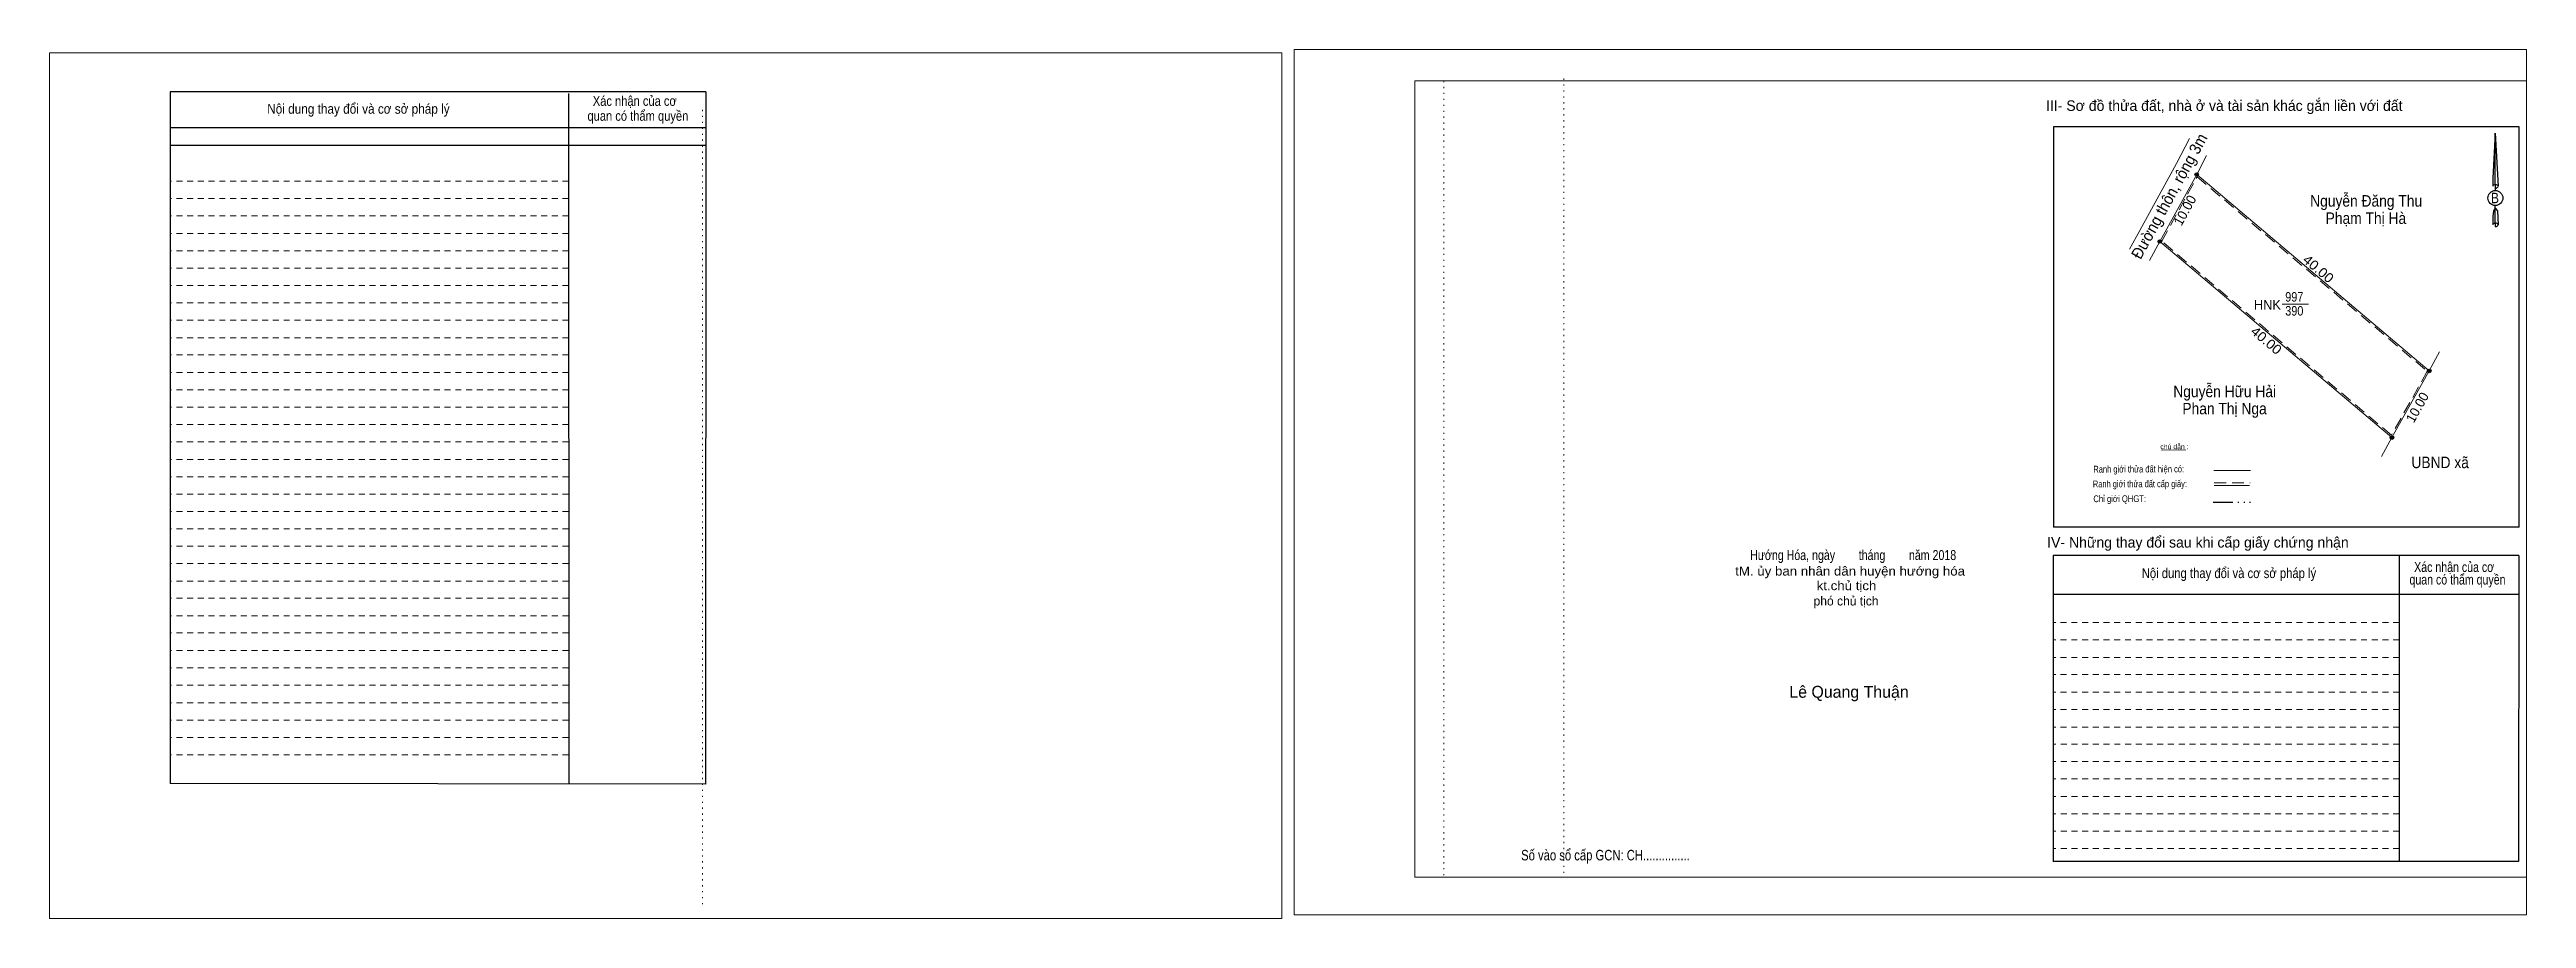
# Model space of a CAD drawing. Header units: metres. Extents: x 547566 to 548307, y 1837652 to 1837972.
# Drawn here: x 547982.4 to 548306.6, y 1837843.1 to 1837956.7 of the extents above; entities that cross this region are included whole.
import ezdxf
from ezdxf.enums import TextEntityAlignment as Align

# ---------------------------------------------------------------- set-up
doc = ezdxf.new("R2010")
doc.units = ezdxf.units.M
doc.header["$LTSCALE"] = 0.52
for name, pattern in [('DASH_DOUBLE_DOT', [9.2, 5, -1.2, 0.3, -1.2, 0.3, -1.2]), ('DOTTED', [1.5, 0.3, -1.2]), ('MEDIUM_DASHED', [4.5, 3, -1.5]), ('SHORT_DASHED', [2.7, 1.5, -1.2])]:
    doc.linetypes.add(name, pattern=pattern)
for name, color, linetype, lineweight in [('1', 7, 'Continuous', 13), ('10', 7, 'Continuous', 13), ('11', 7, 'Continuous', 25), ('18', 7, 'Continuous', 25), ('27', 7, 'Continuous', 13), ('28', 7, 'SHORT_DASHED', 13), ('3', 7, 'Continuous', 13), ('5', 7, 'DASH_DOUBLE_DOT', 25), ('55', 7, 'Continuous', 13), ('63', 7, 'Continuous', 13), ('7', 7, 'Continuous', 13)]:
    doc.layers.add(name, color=color, linetype=linetype, lineweight=lineweight)
doc.layers.add('36', color=7, linetype='Continuous')

msp = doc.modelspace()

# ---------------------------------------------------------------- texts
at = {"layer": '1'}
msp.add_text('HNK', height=1.25, dxfattribs=at).set_placement((548272.655, 1837922.68), align=Align.CENTER)
at = {"layer": '1', "width": 0.85}
for s, p in [('390', (548276.18, 1837921.89)), ('997', (548276.175, 1837923.71))]:
    msp.add_text(s, height=1.25, dxfattribs=at).set_placement(p, align=Align.CENTER)
at = {"layer": '10', "width": 0.95}
msp.add_text('Đường thôn, rộng 3m', height=1.5, rotation=61.179, dxfattribs=at).set_placement((548256.06, 1837929.13))
at = {"layer": '18'}
for s, height, width, p in [('B', 1.358, 0.85, (548302.445, 1837936.59)), ('Hướng Hóa, ngày        tháng        năm 2018', 1.3, 0.8, (548218.445, 1837889.92)), ('tM. ủy ban nhân dân huyện hướng hóa', 1.179, 1.1, (548218.045, 1837887.89)), ('kt.chủ tịch', 1.179, 1.1, (548217.575, 1837885.98)), ('Số vào sổ cấp GCN: CH...............', 1.375, 0.8, (548186.03, 1837850.64))]:
    msp.add_text(s, height=height, dxfattribs=dict(at, width=width)).set_placement(p, align=Align.CENTER)
for s, height, p in [('phó chủ tịch', 1.179, (548217.515, 1837883.98)), ('Lê Quang Thuận', 1.556, (548217.9, 1837871.91))]:
    msp.add_text(s, height=height, dxfattribs=at).set_placement(p, align=Align.CENTER)
at = {"layer": '28'}
for s, height, width, p in [('Nội dung thay đổi và cơ sở pháp lý', 1.281, 0.9, (548022.825, 1837948.29)), ('Nội dung thay đổi và cơ sở pháp lý', 1.281, 0.9, (548022.825, 1837948.29)), (' quan có thẩm quyền', 1.281, 0.85, (548059.195, 1837947.37)), (' quan có thẩm quyền', 1.281, 0.85, (548059.195, 1837947.37)), ('Xác nhận của cơ', 1.281, 0.85, (548058.99, 1837949.32)), ('Xác nhận của cơ', 1.281, 0.85, (548058.99, 1837949.32)), ('Nội dung thay đổi và cơ sở pháp lý', 1.297, 0.85, (548267.625, 1837887.56)), (' quan có thẩm quyền', 1.297, 0.8, (548297.34, 1837886.72)), ('Xác nhận của cơ', 1.297, 0.8, (548297.095, 1837888.36))]:
    msp.add_text(s, height=height, dxfattribs=dict(at, width=width)).set_placement(p, align=Align.CENTER)
for s, p in [('III- Sơ đồ thửa đất, nhà ở và tài sản khác gắn liền với đất', (548267.01, 1837948.66)), ('IV- Những thay đổi sau khi cấp giấy chứng nhận', (548263.565, 1837891.55))]:
    msp.add_text(s, height=1.375, dxfattribs=at).set_placement(p, align=Align.CENTER)
at = {"layer": '36', "width": 0.9}
for s, p in [('Nguyễn Đăng Thu', (548285.58, 1837936.14)), ('Phạm Thị Hà', (548285.55, 1837933.88)), ('Nguyễn Hữu Hải', (548267.065, 1837911.22)), ('Phan Thị Nga', (548267.05, 1837908.98)), ('UBND xã', (548295.265, 1837901.94))]:
    msp.add_text(s, height=1.5, dxfattribs=at).set_placement(p, align=Align.CENTER)
at = {"layer": '55'}
for s, height, width, p in [('Ranh giới thửa đất cấp giấy:', 0.8836, 0.8, (548255.969, 1837899.4443)), ('Ranh giới thửa đất hiện có:', 0.8875, 0.8, (548255.814, 1837901.3738)), ('Chỉ giới QHGT:', 0.8836, 0.85, (548253.334, 1837897.4982))]:
    msp.add_text(s, height=height, rotation=0.135, dxfattribs=dict(at, width=width)).set_placement(p, align=Align.CENTER)
at = {"layer": '63'}
for rotation, p in [(61.179, (548262.412, 1837935.3537)), (60.717, (548292.8295, 1837909.5793))]:
    msp.add_text('10.00', height=1.25, rotation=rotation, dxfattribs=at).set_placement(p, align=Align.CENTER)
at = {"layer": '63', "width": 1.1}
for rotation, p in [(319.837, (548278.9219, 1837927.5277)), (319.816, (548272.1117, 1837918.1667))]:
    msp.add_text('40.00', height=1.25, rotation=rotation, dxfattribs=at).set_placement(p, align=Align.CENTER)
at = {"layer": '7'}
msp.add_text('chú dẫn :', height=0.6534, rotation=359.974, dxfattribs=at).set_placement((548260.4949, 1837904.4191), align=Align.CENTER)

# ---------------------------------------------------------------- hatches: boundary and pattern name
at = {"layer": '11'}
for points in [[(548263.6351, 1837940.34, 1), (548263.1649, 1837940.34, 1)], [(548263.6351, 1837940.34, 1), (548263.1649, 1837940.34, 1)], [(548258.8151, 1837931.58, 1), (548258.3449, 1837931.58, 1)], [(548294.0751, 1837914.65, 1), (548293.6049, 1837914.65, 1)], [(548289.1851, 1837905.93, 1), (548288.7149, 1837905.93, 1)]]:
    msp.add_hatch(color=256, dxfattribs=at).paths.add_polyline_path(points)

# ---------------------------------------------------------------- linework, layer by layer
at = {"layer": '1'}
msp.add_lwpolyline([(548263.4, 1837940.34), (548293.84, 1837914.65), (548288.95, 1837905.93), (548258.58, 1837931.58)], close=True, dxfattribs=at)
at = {"layer": '10'}
msp.add_line((548254.61, 1837930.58), (548255.95, 1837933.02), dxfattribs=at)
msp.add_lwpolyline([(548255.95, 1837933.02), (548260.77, 1837941.79), (548262.48, 1837945.07)], dxfattribs=at)
at = {"layer": '10', "linetype": 'MEDIUM_DASHED'}
msp.add_lwpolyline([(548263.46, 1837940.03), (548293.58, 1837914.6), (548288.89, 1837906.24), (548258.83, 1837931.63)], close=True, dxfattribs=at)
at = {"layer": '11'}
for centre in [(548263.4, 1837940.34), (548263.4, 1837940.34), (548258.58, 1837931.58), (548293.84, 1837914.65), (548288.95, 1837905.93)]:
    msp.add_circle(centre, 0.2351, dxfattribs=at)
at = {"layer": '18'}
for p, q in [((548302.48, 1837945.76), (548302.85, 1837938.82)), ((548302.48, 1837945.76), (548302.85, 1837938.82)), ((548302.48, 1837945.76), (548302.85, 1837938.82)), ((548302.18, 1837939.88), (548302.14, 1837938.83)), ((548302.48, 1837939.02), (548302.48, 1837938.77)), ((548302.48, 1837938.77), (548302.48, 1837938.58)), ((548302.48, 1837938.58), (548302.48, 1837938.3)), ((548302.48, 1837938.58), (548302.48, 1837938.3)), ((548302.48, 1837938.58), (548302.48, 1837938.3)), ((548302.85, 1837938.82), (548302.85, 1837938.83)), ((548302.48, 1837935.96), (548302.48, 1837936.26)), ((548302.48, 1837935.96), (548302.48, 1837936.26)), ((548302.48, 1837935.96), (548302.48, 1837936.26)), ((548302.48, 1837935.96), (548302.75, 1837935.58)), ((548302.48, 1837935.96), (548302.75, 1837935.58)), ((548302.48, 1837935.96), (548302.75, 1837935.58)), ((548302.75, 1837935.58), (548302.85, 1837933.76)), ((548302.75, 1837935.58), (548302.85, 1837933.76)), ((548302.75, 1837935.58), (548302.85, 1837933.76)), ((548302.48, 1837933.99), (548302.48, 1837933.73)), ((548302.48, 1837933.73), (548302.48, 1837933.52)), ((548302.85, 1837933.76), (548302.85, 1837933.77))]:
    msp.add_line(p, q, dxfattribs=at)
for points in [[(548302.48, 1837939.02), (548302.48, 1837945.76), (548302.18, 1837939.88)], [(548302.48, 1837933.99), (548302.48, 1837935.96), (548302.25, 1837935.58), (548302.18, 1837934.84), (548302.14, 1837933.77)]]:
    msp.add_lwpolyline(points, dxfattribs=at)
for centre, start_param, end_param in [((548302.4958, 1837938.7895), 1.57079633, 3.07445202), ((548302.4958, 1837938.7895), 0.06714063, 1.57079633), ((548302.4958, 1837938.7895), 4.71238898, 6.28318531), ((548302.4958, 1837933.7433), 2.49106941, 3.07427841), ((548302.4958, 1837933.7433), 1.57079633, 2.49106941), ((548302.4958, 1837933.7433), 0.06714063, 1.57079633), ((548302.4958, 1837933.7433), 4.71238898, 6.28318531)]:
    msp.add_ellipse(centre, major_axis=(0.3564, 0), ratio=0.655448, start_param=start_param, end_param=end_param, dxfattribs=at)
msp.add_ellipse((548302.4954, 1837937.266), major_axis=(0, 0.9887), ratio=0.983453, dxfattribs=at)
at = {"layer": '27'}
for p, q in [((548263.4, 1837940.34), (548264.7, 1837942.84)), ((548258.58, 1837931.58), (548257.22, 1837929.11)), ((548293.84, 1837914.65), (548295.19, 1837917.13)), ((548288.95, 1837905.93), (548287.57, 1837903.47))]:
    msp.add_line(p, q, dxfattribs=at)
at = {"layer": '28', "linetype": 'Continuous', "lineweight": 25}
for p, q in [((548068.31, 1837951.16), (547998.17, 1837951.16)), ((548050.33, 1837950.92), (548050.36, 1837860.65)), ((548068.31, 1837951.16), (548068.25, 1837860.59)), ((548068.31, 1837946.43), (547998.26, 1837946.43)), ((548068.31, 1837946.43), (547998.26, 1837946.43)), ((548068.31, 1837944.15), (547998.26, 1837944.15)), ((548305.61, 1837894.21), (548244.68, 1837894.21)), ((548289.88, 1837890.5), (548289.91, 1837850.51)), ((548305.55, 1837890.5), (548305.53, 1837850.51)), ((548305.53, 1837885.43), (548244.64, 1837885.43)), ((548068.25, 1837860.59), (547998.17, 1837860.69)), ((548305.53, 1837850.51), (548244.64, 1837850.51))]:
    msp.add_line(p, q, dxfattribs=at)
at = {"layer": '28'}
for p, q in [((548050.33, 1837939.48), (547998.17, 1837939.48)), ((548050.33, 1837937.19), (547998.17, 1837937.19)), ((548050.33, 1837934.94), (547998.17, 1837934.94)), ((548050.33, 1837932.63), (547998.17, 1837932.63)), ((548050.33, 1837930.37), (547998.17, 1837930.37)), ((548050.33, 1837928.09), (547998.17, 1837928.09)), ((548050.33, 1837925.82), (547998.17, 1837925.82)), ((548050.33, 1837923.55), (547998.17, 1837923.55)), ((548050.33, 1837921.28), (547998.17, 1837921.28)), ((548050.33, 1837919), (547998.17, 1837919)), ((548050.33, 1837916.74), (547998.17, 1837916.74)), ((548050.33, 1837914.45), (547998.17, 1837914.45)), ((548050.33, 1837912.2), (547998.17, 1837912.2)), ((548050.33, 1837909.93), (547998.17, 1837909.93)), ((548050.33, 1837907.64), (547998.17, 1837907.64)), ((548050.33, 1837905.39), (547998.17, 1837905.39)), ((548050.33, 1837903.09), (547998.17, 1837903.09)), ((548050.33, 1837900.82), (547998.17, 1837900.82)), ((548050.33, 1837898.54), (547998.17, 1837898.54)), ((548050.33, 1837896.27), (547998.17, 1837896.27)), ((548050.33, 1837893.99), (547998.17, 1837893.99)), ((548050.33, 1837891.72), (547998.17, 1837891.72)), ((548050.33, 1837889.45), (547998.17, 1837889.45)), ((548050.33, 1837887.17), (547998.17, 1837887.17)), ((548050.33, 1837884.92), (547998.17, 1837884.92)), ((548050.33, 1837882.62), (547998.17, 1837882.62)), ((548050.33, 1837880.38), (547998.17, 1837880.38)), ((548289.9, 1837881.75), (548244.64, 1837881.75)), ((548050.33, 1837878.08), (547998.17, 1837878.08)), ((548289.9, 1837879.47), (548244.64, 1837879.47)), ((548289.9, 1837877.19), (548244.64, 1837877.19)), ((548050.33, 1837875.82), (547998.17, 1837875.82)), ((548289.9, 1837874.93), (548244.64, 1837874.93)), ((548050.33, 1837873.54), (547998.17, 1837873.54)), ((548050.33, 1837871.25), (547998.17, 1837871.25)), ((548289.9, 1837872.65), (548244.64, 1837872.65)), ((548050.33, 1837868.99), (547998.17, 1837868.99)), ((548289.9, 1837870.37), (548244.64, 1837870.37)), ((548289.9, 1837868.08), (548244.64, 1837868.08)), ((548050.33, 1837866.71), (547998.17, 1837866.71)), ((548050.33, 1837864.43), (547998.17, 1837864.43)), ((548289.91, 1837865.82), (548244.64, 1837865.82)), ((548289.91, 1837863.56), (548244.64, 1837863.56)), ((548289.91, 1837861.29), (548244.64, 1837861.29)), ((548289.91, 1837859.01), (548244.64, 1837859.01)), ((548289.91, 1837856.73), (548244.64, 1837856.73)), ((548289.91, 1837854.47), (548244.64, 1837854.47)), ((548289.91, 1837852.2), (548244.64, 1837852.2))]:
    msp.add_line(p, q, dxfattribs=at)
at = {"layer": '28', "linetype": 'Continuous', "lineweight": 25}
for points in [[(548068.31, 1837951.16), (547998.17, 1837951.16), (547998.17, 1837860.69)], [(548305.61, 1837894.21), (548305.61, 1837946.57), (548244.68, 1837946.57), (548244.68, 1837894.21)], [(548305.55, 1837890.5), (548244.64, 1837890.5), (548244.64, 1837850.51)]]:
    msp.add_lwpolyline(points, dxfattribs=at)
at = {"layer": '3'}
for p, q in [((548161.09, 1837952.59), (548306.56, 1837952.59)), ((548161.09, 1837848.46), (548161.09, 1837952.59)), ((548306.56, 1837952.59), (548306.56, 1837847.59)), ((548161.09, 1837848.46), (548306.56, 1837848.46))]:
    msp.add_line(p, q, dxfattribs=at)
at = {"layer": '3', "linetype": 'DOTTED'}
for p, q in [((548164.86, 1837952.59), (548164.86, 1837848.46)), ((548180.56, 1837952.9), (548180.56, 1837848.76)), ((548067.85, 1837948.8), (548067.85, 1837844.68))]:
    msp.add_line(p, q, dxfattribs=at)
at = {"layer": '3'}
for points in [[(547982.4, 1837843.05), (548143.68, 1837843.05), (548143.68, 1837956.25), (547982.4, 1837956.25)], [(547982.4, 1837956.25), (548143.68, 1837956.25), (548143.68, 1837843.05), (547982.4, 1837843.05)], [(547982.4, 1837843.05), (548143.68, 1837843.05), (548143.68, 1837956.25), (547982.4, 1837956.25)], [(548145.28, 1837843.52), (548306.56, 1837843.52), (548306.56, 1837956.68), (548145.28, 1837956.68)]]:
    msp.add_lwpolyline(points, close=True, dxfattribs=at)
msp.add_lwpolyline([(548166.98, 1837952.59), (548306.56, 1837952.59), (548306.56, 1837848.46), (548166.98, 1837848.46)], dxfattribs=at)
at = {"layer": '5'}
msp.add_line((548265.55, 1837897.48), (548270.46, 1837897.48), dxfattribs=at)
at = {"layer": '55'}
for p, q in [((548265.66, 1837901.61), (548270.46, 1837901.61)), ((548265.7, 1837899.68), (548270.3, 1837899.68)), ((548265.7, 1837899.68), (548270.3, 1837899.68))]:
    msp.add_line(p, q, dxfattribs=at)
at = {"layer": '55', "linetype": 'MEDIUM_DASHED'}
msp.add_line((548265.69, 1837900.01), (548270.4, 1837900.01), dxfattribs=at)
at = {"layer": '63'}
msp.add_line((548274.58, 1837923.37), (548278.03, 1837923.37), dxfattribs=at)
at = {"layer": '7'}
msp.add_line((548258.8, 1837904.3), (548261.97, 1837904.35), dxfattribs=at)

msp.set_redraw_order([(e.dxf.handle, doc.entitydb.next_handle()) for e in msp.query("TEXT MTEXT ATTDEF DIMENSION ARC_DIMENSION")])  # texts and dimensions are drawn at this point

doc.saveas('drawing.dxf')
